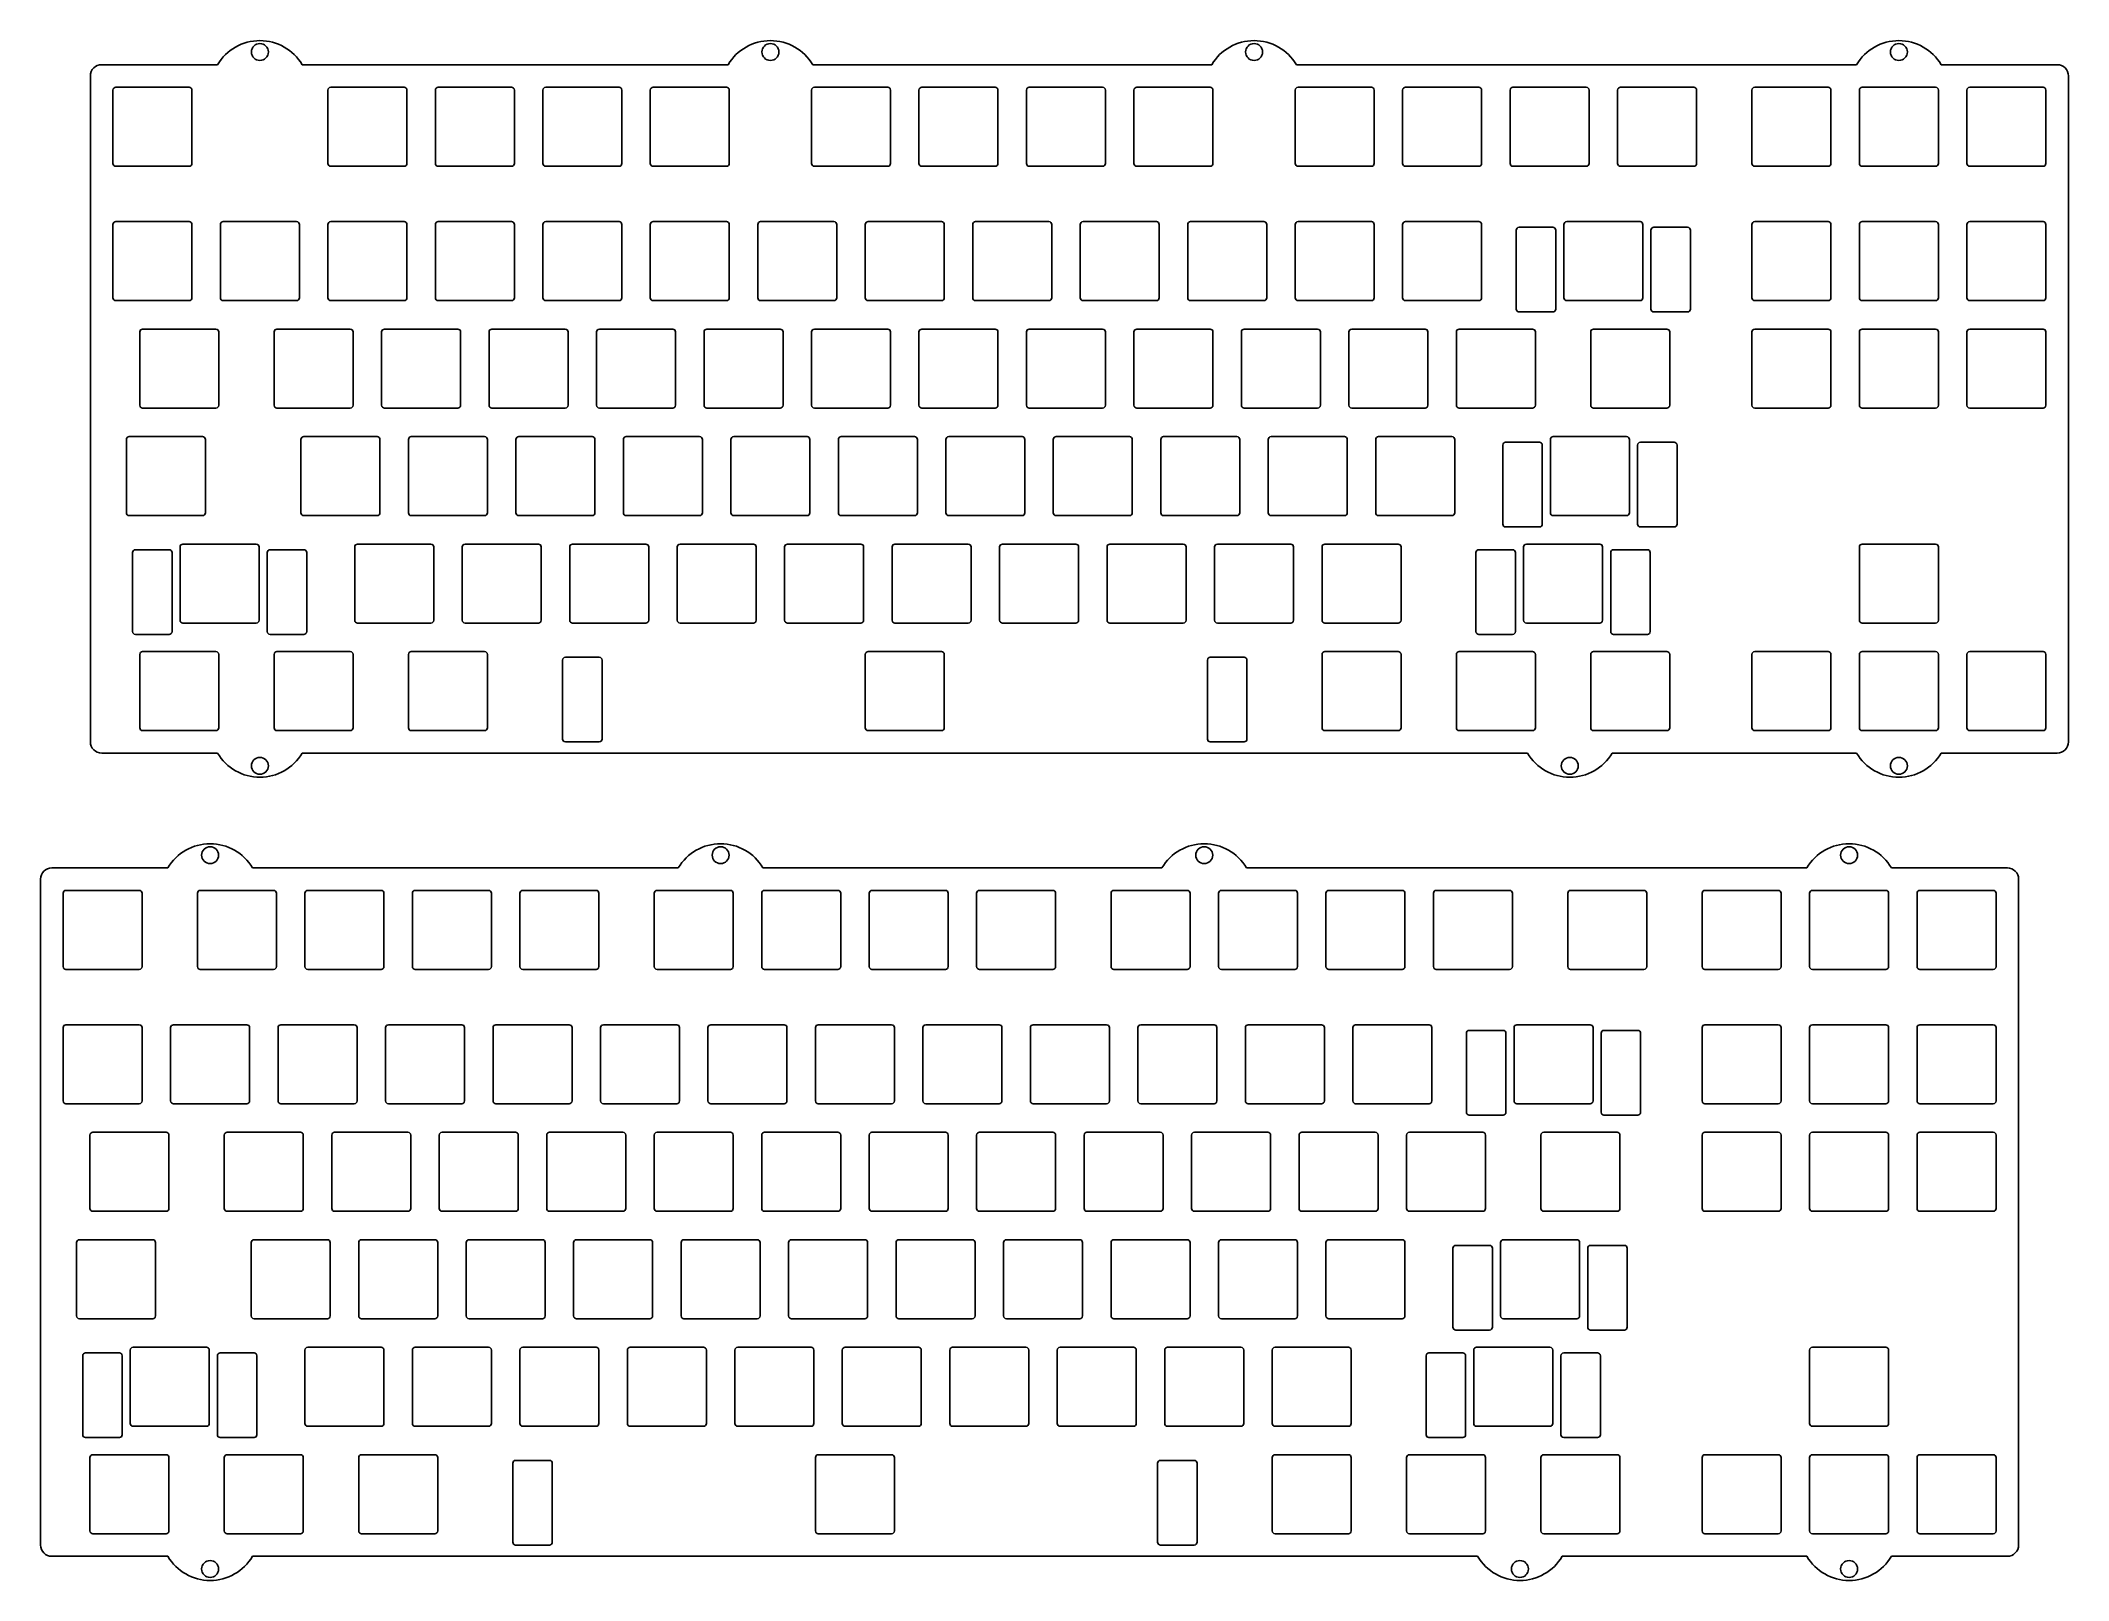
# Model space of a CAD drawing. Header units: millimetres. Extents: x 1 to 360, y 16 to 289.
import ezdxf

# ---------------------------------------------------------------- set-up
doc = ezdxf.new("R2010")
doc.units = ezdxf.units.MM
doc.header["$MEASUREMENT"] = 0
doc.layers.get('0').update_dxf_attribs({"linetype": 'CONTINUOUS'})
doc.layers.add('SHAPE2DVIEW', color=7, linetype='CONTINUOUS')

msp = doc.modelspace()

# ---------------------------------------------------------------- linework, layer by layer
for p, q in [((14.29, 280.82), (27.29, 280.82)), ((52.39, 280.82), (65.39, 280.82)), ((71.44, 280.82), (84.44, 280.82)), ((90.49, 280.82), (103.49, 280.82)), ((109.54, 280.82), (122.54, 280.82)), ((138.11, 280.82), (151.11, 280.82)), ((157.16, 280.82), (170.16, 280.82)), ((176.21, 280.82), (189.21, 280.82)), ((195.26, 280.82), (208.26, 280.82)), ((223.84, 280.82), (236.84, 280.82)), ((242.89, 280.82), (255.89, 280.82)), ((261.94, 280.82), (274.94, 280.82)), ((280.99, 280.82), (293.99, 280.82)), ((304.8, 280.82), (317.8, 280.82)), ((323.85, 280.82), (336.85, 280.82)), ((342.9, 280.82), (355.9, 280.82)), ((13.79, 280.32), (13.79, 267.32)), ((27.79, 280.32), (27.79, 267.32)), ((51.89, 280.32), (51.89, 267.32)), ((65.89, 280.32), (65.89, 267.32)), ((70.94, 280.32), (70.94, 267.32)), ((84.94, 280.32), (84.94, 267.32)), ((89.99, 280.32), (89.99, 267.32)), ((103.99, 280.32), (103.99, 267.32)), ((109.04, 280.32), (109.04, 267.32)), ((123.04, 280.32), (123.04, 267.32)), ((137.61, 280.32), (137.61, 267.32)), ((151.61, 280.32), (151.61, 267.32)), ((156.66, 280.32), (156.66, 267.32)), ((170.66, 280.32), (170.66, 267.32)), ((175.71, 280.32), (175.71, 267.32)), ((189.71, 280.32), (189.71, 267.32)), ((194.76, 280.32), (194.76, 267.32)), ((208.76, 280.32), (208.76, 267.32)), ((223.34, 280.32), (223.34, 267.32)), ((237.34, 280.32), (237.34, 267.32)), ((242.39, 280.32), (242.39, 267.32)), ((256.39, 280.32), (256.39, 267.32)), ((261.44, 280.32), (261.44, 267.32)), ((275.44, 280.32), (275.44, 267.32)), ((280.49, 280.32), (280.49, 267.32)), ((294.49, 280.32), (294.49, 267.32)), ((304.3, 280.32), (304.3, 267.32)), ((318.3, 280.32), (318.3, 267.32)), ((323.35, 280.32), (323.35, 267.32)), ((337.35, 280.32), (337.35, 267.32)), ((342.4, 280.32), (342.4, 267.32)), ((356.4, 280.32), (356.4, 267.32)), ((14.29, 266.82), (27.29, 266.82)), ((52.39, 266.82), (65.39, 266.82)), ((71.44, 266.82), (84.44, 266.82)), ((90.49, 266.82), (103.49, 266.82)), ((109.54, 266.82), (122.54, 266.82)), ((138.11, 266.82), (151.11, 266.82)), ((157.16, 266.82), (170.16, 266.82)), ((176.21, 266.82), (189.21, 266.82)), ((195.26, 266.82), (208.26, 266.82)), ((223.84, 266.82), (236.84, 266.82)), ((242.89, 266.82), (255.89, 266.82)), ((261.94, 266.82), (274.94, 266.82)), ((280.99, 266.82), (293.99, 266.82)), ((304.8, 266.82), (317.8, 266.82)), ((323.85, 266.82), (336.85, 266.82)), ((342.9, 266.82), (355.9, 266.82)), ((13.79, 256.5), (13.79, 243.5)), ((14.29, 257), (27.29, 257)), ((27.79, 256.5), (27.79, 243.5)), ((32.84, 256.5), (32.84, 243.5)), ((33.34, 257), (46.34, 257)), ((46.84, 256.5), (46.84, 243.5)), ((51.89, 256.5), (51.89, 243.5)), ((52.39, 257), (65.39, 257)), ((65.89, 256.5), (65.89, 243.5)), ((70.94, 256.5), (70.94, 243.5)), ((71.44, 257), (84.44, 257)), ((84.94, 256.5), (84.94, 243.5)), ((89.99, 256.5), (89.99, 243.5)), ((90.49, 257), (103.49, 257)), ((103.99, 256.5), (103.99, 243.5)), ((109.04, 256.5), (109.04, 243.5)), ((109.54, 257), (122.54, 257)), ((123.04, 256.5), (123.04, 243.5)), ((128.09, 256.5), (128.09, 243.5)), ((128.59, 257), (141.59, 257)), ((142.09, 256.5), (142.09, 243.5)), ((147.14, 256.5), (147.14, 243.5)), ((147.64, 257), (160.64, 257)), ((161.14, 256.5), (161.14, 243.5)), ((166.19, 256.5), (166.19, 243.5)), ((166.69, 257), (179.69, 257)), ((180.19, 256.5), (180.19, 243.5)), ((185.24, 256.5), (185.24, 243.5)), ((185.74, 257), (198.74, 257)), ((199.24, 256.5), (199.24, 243.5)), ((204.29, 256.5), (204.29, 243.5)), ((204.79, 257), (217.79, 257)), ((218.29, 256.5), (218.29, 243.5)), ((223.34, 256.5), (223.34, 243.5)), ((223.84, 257), (236.84, 257)), ((237.34, 256.5), (237.34, 243.5)), ((242.39, 256.5), (242.39, 243.5)), ((242.89, 257), (255.89, 257)), ((256.39, 256.5), (256.39, 243.5)), ((262.52, 255.5), (262.52, 241.5)), ((263.02, 256), (269.02, 256)), ((269.52, 255.5), (269.52, 241.5)), ((270.96, 256.5), (270.96, 243.5)), ((271.46, 257), (284.46, 257)), ((284.96, 256.5), (284.96, 243.5)), ((286.4, 255.5), (286.4, 241.5)), ((286.9, 256), (292.9, 256)), ((293.4, 255.5), (293.4, 241.5)), ((304.3, 256.5), (304.3, 243.5)), ((304.8, 257), (317.8, 257)), ((318.3, 256.5), (318.3, 243.5)), ((323.35, 256.5), (323.35, 243.5)), ((323.85, 257), (336.85, 257)), ((337.35, 256.5), (337.35, 243.5)), ((342.4, 256.5), (342.4, 243.5)), ((342.9, 257), (355.9, 257)), ((356.4, 256.5), (356.4, 243.5)), ((14.29, 243), (27.29, 243)), ((33.34, 243), (46.34, 243)), ((52.39, 243), (65.39, 243)), ((71.44, 243), (84.44, 243)), ((90.49, 243), (103.49, 243)), ((109.54, 243), (122.54, 243)), ((128.59, 243), (141.59, 243)), ((147.64, 243), (160.64, 243)), ((166.69, 243), (179.69, 243)), ((185.74, 243), (198.74, 243)), ((204.79, 243), (217.79, 243)), ((223.84, 243), (236.84, 243)), ((242.89, 243), (255.89, 243)), ((263.02, 241), (269.02, 241)), ((271.46, 243), (284.46, 243)), ((286.9, 241), (292.9, 241)), ((304.8, 243), (317.8, 243)), ((323.85, 243), (336.85, 243)), ((342.9, 243), (355.9, 243)), ((18.55, 237.45), (18.55, 224.45)), ((19.05, 237.95), (32.05, 237.95)), ((32.55, 237.45), (32.55, 224.45)), ((42.36, 237.45), (42.36, 224.45)), ((42.86, 237.95), (55.86, 237.95)), ((56.36, 237.45), (56.36, 224.45)), ((61.41, 237.45), (61.41, 224.45)), ((61.91, 237.95), (74.91, 237.95)), ((75.41, 237.45), (75.41, 224.45)), ((80.46, 237.45), (80.46, 224.45)), ((80.96, 237.95), (93.96, 237.95)), ((94.46, 237.45), (94.46, 224.45)), ((99.51, 237.45), (99.51, 224.45)), ((100.01, 237.95), (113.01, 237.95)), ((113.51, 237.45), (113.51, 224.45)), ((118.56, 237.45), (118.56, 224.45)), ((119.06, 237.95), (132.06, 237.95)), ((132.56, 237.45), (132.56, 224.45)), ((137.61, 237.45), (137.61, 224.45)), ((138.11, 237.95), (151.11, 237.95)), ((151.61, 237.45), (151.61, 224.45)), ((156.66, 237.45), (156.66, 224.45)), ((157.16, 237.95), (170.16, 237.95)), ((170.66, 237.45), (170.66, 224.45)), ((175.71, 237.45), (175.71, 224.45)), ((176.21, 237.95), (189.21, 237.95)), ((189.71, 237.45), (189.71, 224.45)), ((194.76, 237.45), (194.76, 224.45)), ((195.26, 237.95), (208.26, 237.95)), ((208.76, 237.45), (208.76, 224.45)), ((213.81, 237.45), (213.81, 224.45)), ((214.31, 237.95), (227.31, 237.95)), ((227.81, 237.45), (227.81, 224.45)), ((232.86, 237.45), (232.86, 224.45)), ((233.36, 237.95), (246.36, 237.95)), ((246.86, 237.45), (246.86, 224.45)), ((251.91, 237.45), (251.91, 224.45)), ((252.41, 237.95), (265.41, 237.95)), ((265.91, 237.45), (265.91, 224.45)), ((275.72, 237.45), (275.72, 224.45)), ((276.22, 237.95), (289.22, 237.95)), ((289.72, 237.45), (289.72, 224.45)), ((304.3, 237.45), (304.3, 224.45)), ((304.8, 237.95), (317.8, 237.95)), ((318.3, 237.45), (318.3, 224.45)), ((323.35, 237.45), (323.35, 224.45)), ((323.85, 237.95), (336.85, 237.95)), ((337.35, 237.45), (337.35, 224.45)), ((342.4, 237.45), (342.4, 224.45)), ((342.9, 237.95), (355.9, 237.95)), ((356.4, 237.45), (356.4, 224.45)), ((19.05, 223.95), (32.05, 223.95)), ((42.86, 223.95), (55.86, 223.95)), ((61.91, 223.95), (74.91, 223.95)), ((80.96, 223.95), (93.96, 223.95)), ((100.01, 223.95), (113.01, 223.95)), ((119.06, 223.95), (132.06, 223.95)), ((138.11, 223.95), (151.11, 223.95)), ((157.16, 223.95), (170.16, 223.95)), ((176.21, 223.95), (189.21, 223.95)), ((195.26, 223.95), (208.26, 223.95)), ((214.31, 223.95), (227.31, 223.95)), ((233.36, 223.95), (246.36, 223.95)), ((252.41, 223.95), (265.41, 223.95)), ((276.22, 223.95), (289.22, 223.95)), ((304.8, 223.95), (317.8, 223.95)), ((323.85, 223.95), (336.85, 223.95)), ((342.9, 223.95), (355.9, 223.95)), ((16.17, 218.4), (16.17, 205.4)), ((16.67, 218.9), (29.67, 218.9)), ((30.17, 218.4), (30.17, 205.4)), ((47.12, 218.4), (47.12, 205.4)), ((47.62, 218.9), (60.62, 218.9)), ((61.12, 218.4), (61.12, 205.4)), ((66.17, 218.4), (66.17, 205.4)), ((66.67, 218.9), (79.67, 218.9)), ((80.17, 218.4), (80.17, 205.4)), ((85.22, 218.4), (85.22, 205.4)), ((85.72, 218.9), (98.72, 218.9)), ((99.22, 218.4), (99.22, 205.4)), ((104.27, 218.4), (104.27, 205.4)), ((104.77, 218.9), (117.77, 218.9)), ((118.27, 218.4), (118.27, 205.4)), ((123.32, 218.4), (123.32, 205.4)), ((123.82, 218.9), (136.82, 218.9)), ((137.32, 218.4), (137.32, 205.4)), ((142.37, 218.4), (142.37, 205.4)), ((142.87, 218.9), (155.87, 218.9)), ((156.37, 218.4), (156.37, 205.4)), ((161.42, 218.4), (161.42, 205.4)), ((161.92, 218.9), (174.92, 218.9)), ((175.42, 218.4), (175.42, 205.4)), ((180.47, 218.4), (180.47, 205.4)), ((180.97, 218.9), (193.97, 218.9)), ((194.47, 218.4), (194.47, 205.4)), ((199.52, 218.4), (199.52, 205.4)), ((200.02, 218.9), (213.02, 218.9)), ((213.52, 218.4), (213.52, 205.4)), ((218.57, 218.4), (218.57, 205.4)), ((219.07, 218.9), (232.07, 218.9)), ((232.57, 218.4), (232.57, 205.4)), ((237.62, 218.4), (237.62, 205.4)), ((238.12, 218.9), (251.12, 218.9)), ((251.62, 218.4), (251.62, 205.4)), ((260.14, 217.4), (260.14, 203.4)), ((260.64, 217.9), (266.64, 217.9)), ((267.14, 217.4), (267.14, 203.4)), ((268.58, 218.4), (268.58, 205.4)), ((269.08, 218.9), (282.08, 218.9)), ((282.58, 218.4), (282.58, 205.4)), ((284.02, 217.4), (284.02, 203.4)), ((284.52, 217.9), (290.52, 217.9)), ((291.02, 217.4), (291.02, 203.4)), ((16.67, 204.9), (29.67, 204.9)), ((47.62, 204.9), (60.62, 204.9)), ((66.67, 204.9), (79.67, 204.9)), ((85.72, 204.9), (98.72, 204.9)), ((104.77, 204.9), (117.77, 204.9)), ((123.82, 204.9), (136.82, 204.9)), ((142.87, 204.9), (155.87, 204.9)), ((161.92, 204.9), (174.92, 204.9)), ((180.97, 204.9), (193.97, 204.9)), ((200.02, 204.9), (213.02, 204.9)), ((219.07, 204.9), (232.07, 204.9)), ((238.12, 204.9), (251.12, 204.9)), ((269.08, 204.9), (282.08, 204.9)), ((260.64, 202.9), (266.64, 202.9)), ((284.52, 202.9), (290.52, 202.9)), ((17.26, 198.35), (17.26, 184.35)), ((17.76, 198.85), (23.76, 198.85)), ((24.26, 198.35), (24.26, 184.35)), ((25.69, 199.35), (25.69, 186.35)), ((26.19, 199.85), (39.19, 199.85)), ((39.69, 199.35), (39.69, 186.35)), ((41.13, 198.35), (41.13, 184.35)), ((41.63, 198.85), (47.63, 198.85)), ((48.13, 198.35), (48.13, 184.35)), ((56.65, 199.35), (56.65, 186.35)), ((57.15, 199.85), (70.15, 199.85)), ((70.65, 199.35), (70.65, 186.35)), ((75.7, 199.35), (75.7, 186.35)), ((76.2, 199.85), (89.2, 199.85)), ((89.7, 199.35), (89.7, 186.35)), ((94.75, 199.35), (94.75, 186.35)), ((95.25, 199.85), (108.25, 199.85)), ((108.75, 199.35), (108.75, 186.35)), ((113.8, 199.35), (113.8, 186.35)), ((114.3, 199.85), (127.3, 199.85)), ((127.8, 199.35), (127.8, 186.35)), ((132.85, 199.35), (132.85, 186.35)), ((133.35, 199.85), (146.35, 199.85)), ((146.85, 199.35), (146.85, 186.35)), ((151.9, 199.35), (151.9, 186.35)), ((152.4, 199.85), (165.4, 199.85)), ((165.9, 199.35), (165.9, 186.35)), ((170.95, 199.35), (170.95, 186.35)), ((171.45, 199.85), (184.45, 199.85)), ((184.95, 199.35), (184.95, 186.35)), ((190, 199.35), (190, 186.35)), ((190.5, 199.85), (203.5, 199.85)), ((204, 199.35), (204, 186.35)), ((209.05, 199.35), (209.05, 186.35)), ((209.55, 199.85), (222.55, 199.85)), ((223.05, 199.35), (223.05, 186.35)), ((228.1, 199.35), (228.1, 186.35)), ((228.6, 199.85), (241.6, 199.85)), ((242.1, 199.35), (242.1, 186.35)), ((255.38, 198.35), (255.38, 184.35)), ((255.88, 198.85), (261.88, 198.85)), ((262.38, 198.35), (262.38, 184.35)), ((263.82, 199.35), (263.82, 186.35)), ((264.32, 199.85), (277.32, 199.85)), ((277.82, 199.35), (277.82, 186.35)), ((279.26, 198.35), (279.26, 184.35)), ((279.76, 198.85), (285.76, 198.85)), ((286.26, 198.35), (286.26, 184.35)), ((323.35, 199.35), (323.35, 186.35)), ((323.85, 199.85), (336.85, 199.85)), ((337.35, 199.35), (337.35, 186.35)), ((17.76, 183.85), (23.76, 183.85)), ((26.19, 185.85), (39.19, 185.85)), ((41.63, 183.85), (47.63, 183.85)), ((57.15, 185.85), (70.15, 185.85)), ((76.2, 185.85), (89.2, 185.85)), ((95.25, 185.85), (108.25, 185.85)), ((114.3, 185.85), (127.3, 185.85)), ((133.35, 185.85), (146.35, 185.85)), ((152.4, 185.85), (165.4, 185.85)), ((171.45, 185.85), (184.45, 185.85)), ((190.5, 185.85), (203.5, 185.85)), ((209.55, 185.85), (222.55, 185.85)), ((228.6, 185.85), (241.6, 185.85)), ((255.88, 183.85), (261.88, 183.85)), ((264.32, 185.85), (277.32, 185.85)), ((279.76, 183.85), (285.76, 183.85)), ((323.85, 185.85), (336.85, 185.85)), ((18.55, 180.3), (18.55, 167.3)), ((19.05, 180.8), (32.05, 180.8)), ((32.55, 180.3), (32.55, 167.3)), ((42.36, 180.3), (42.36, 167.3)), ((42.86, 180.8), (55.86, 180.8)), ((56.36, 180.3), (56.36, 167.3)), ((66.17, 180.3), (66.17, 167.3)), ((66.67, 180.8), (79.67, 180.8)), ((80.17, 180.3), (80.17, 167.3)), ((93.99, 179.8), (99.99, 179.8)), ((147.14, 180.3), (147.14, 167.3)), ((147.64, 180.8), (160.64, 180.8)), ((161.14, 180.3), (161.14, 167.3)), ((208.29, 179.8), (214.29, 179.8)), ((228.1, 180.3), (228.1, 167.3)), ((228.6, 180.8), (241.6, 180.8)), ((242.1, 180.3), (242.1, 167.3)), ((251.91, 180.3), (251.91, 167.3)), ((252.41, 180.8), (265.41, 180.8)), ((265.91, 180.3), (265.91, 167.3)), ((275.72, 180.3), (275.72, 167.3)), ((276.22, 180.8), (289.22, 180.8)), ((289.72, 180.3), (289.72, 167.3)), ((304.3, 180.3), (304.3, 167.3)), ((304.8, 180.8), (317.8, 180.8)), ((318.3, 180.3), (318.3, 167.3)), ((323.35, 180.3), (323.35, 167.3)), ((323.85, 180.8), (336.85, 180.8)), ((337.35, 180.3), (337.35, 167.3)), ((342.4, 180.3), (342.4, 167.3)), ((342.9, 180.8), (355.9, 180.8)), ((356.4, 180.3), (356.4, 167.3)), ((93.49, 179.3), (93.49, 165.3)), ((100.49, 179.3), (100.49, 165.3)), ((207.79, 179.3), (207.79, 165.3)), ((214.79, 179.3), (214.79, 165.3)), ((19.05, 166.8), (32.05, 166.8)), ((42.86, 166.8), (55.86, 166.8)), ((66.67, 166.8), (79.67, 166.8)), ((147.64, 166.8), (160.64, 166.8)), ((228.6, 166.8), (241.6, 166.8)), ((252.41, 166.8), (265.41, 166.8)), ((276.22, 166.8), (289.22, 166.8)), ((304.8, 166.8), (317.8, 166.8)), ((323.85, 166.8), (336.85, 166.8)), ((342.9, 166.8), (355.9, 166.8)), ((93.99, 164.8), (99.99, 164.8)), ((208.29, 164.8), (214.29, 164.8)), ((4.96, 137.97), (4.96, 124.97)), ((5.46, 138.47), (18.46, 138.47)), ((18.96, 137.97), (18.96, 124.97)), ((28.77, 137.97), (28.77, 124.97)), ((29.27, 138.47), (42.27, 138.47)), ((42.77, 137.97), (42.77, 124.97)), ((47.82, 137.97), (47.82, 124.97)), ((48.32, 138.47), (61.32, 138.47)), ((61.82, 137.97), (61.82, 124.97)), ((66.87, 137.97), (66.87, 124.97)), ((67.37, 138.47), (80.37, 138.47)), ((80.87, 137.97), (80.87, 124.97)), ((85.92, 137.97), (85.92, 124.97)), ((86.42, 138.47), (99.42, 138.47)), ((99.92, 137.97), (99.92, 124.97)), ((109.73, 137.97), (109.73, 124.97)), ((110.23, 138.47), (123.23, 138.47)), ((123.73, 137.97), (123.73, 124.97)), ((128.78, 137.97), (128.78, 124.97)), ((129.28, 138.47), (142.28, 138.47)), ((142.78, 137.97), (142.78, 124.97)), ((147.83, 137.97), (147.83, 124.97)), ((148.33, 138.47), (161.33, 138.47)), ((161.83, 137.97), (161.83, 124.97)), ((166.88, 137.97), (166.88, 124.97)), ((167.38, 138.47), (180.38, 138.47)), ((180.88, 137.97), (180.88, 124.97)), ((190.7, 137.97), (190.7, 124.97)), ((191.2, 138.47), (204.2, 138.47)), ((204.7, 137.97), (204.7, 124.97)), ((209.75, 137.97), (209.75, 124.97)), ((210.25, 138.47), (223.25, 138.47)), ((223.75, 137.97), (223.75, 124.97)), ((228.8, 137.97), (228.8, 124.97)), ((229.3, 138.47), (242.3, 138.47)), ((242.8, 137.97), (242.8, 124.97)), ((247.85, 137.97), (247.85, 124.97)), ((248.35, 138.47), (261.35, 138.47)), ((261.85, 137.97), (261.85, 124.97)), ((271.66, 137.97), (271.66, 124.97)), ((272.16, 138.47), (285.16, 138.47)), ((285.66, 137.97), (285.66, 124.97)), ((295.47, 137.97), (295.47, 124.97)), ((295.97, 138.47), (308.97, 138.47)), ((309.47, 137.97), (309.47, 124.97)), ((314.52, 137.97), (314.52, 124.97)), ((315.02, 138.47), (328.02, 138.47)), ((328.52, 137.97), (328.52, 124.97)), ((333.57, 137.97), (333.57, 124.97)), ((334.07, 138.47), (347.07, 138.47)), ((347.57, 137.97), (347.57, 124.97)), ((5.46, 124.47), (18.46, 124.47)), ((29.27, 124.47), (42.27, 124.47)), ((48.32, 124.47), (61.32, 124.47)), ((67.37, 124.47), (80.37, 124.47)), ((86.42, 124.47), (99.42, 124.47)), ((110.23, 124.47), (123.23, 124.47)), ((129.28, 124.47), (142.28, 124.47)), ((148.33, 124.47), (161.33, 124.47)), ((167.38, 124.47), (180.38, 124.47)), ((191.2, 124.47), (204.2, 124.47)), ((210.25, 124.47), (223.25, 124.47)), ((229.3, 124.47), (242.3, 124.47)), ((248.35, 124.47), (261.35, 124.47)), ((272.16, 124.47), (285.16, 124.47)), ((295.97, 124.47), (308.97, 124.47)), ((315.02, 124.47), (328.02, 124.47)), ((334.07, 124.47), (347.07, 124.47)), ((4.96, 114.16), (4.96, 101.16)), ((5.46, 114.66), (18.46, 114.66)), ((18.96, 114.16), (18.96, 101.16)), ((24.01, 114.16), (24.01, 101.16)), ((24.51, 114.66), (37.51, 114.66)), ((38.01, 114.16), (38.01, 101.16)), ((43.06, 114.16), (43.06, 101.16)), ((43.56, 114.66), (56.56, 114.66)), ((57.06, 114.16), (57.06, 101.16)), ((62.11, 114.16), (62.11, 101.16)), ((62.61, 114.66), (75.61, 114.66)), ((76.11, 114.16), (76.11, 101.16)), ((81.16, 114.16), (81.16, 101.16)), ((81.66, 114.66), (94.66, 114.66)), ((95.16, 114.16), (95.16, 101.16)), ((100.21, 114.16), (100.21, 101.16)), ((100.71, 114.66), (113.71, 114.66)), ((114.21, 114.16), (114.21, 101.16)), ((119.26, 114.16), (119.26, 101.16)), ((119.76, 114.66), (132.76, 114.66)), ((133.26, 114.16), (133.26, 101.16)), ((138.31, 114.16), (138.31, 101.16)), ((138.81, 114.66), (151.81, 114.66)), ((152.31, 114.16), (152.31, 101.16)), ((157.36, 114.16), (157.36, 101.16)), ((157.86, 114.66), (170.86, 114.66)), ((171.36, 114.16), (171.36, 101.16)), ((176.41, 114.16), (176.41, 101.16)), ((176.91, 114.66), (189.91, 114.66)), ((190.41, 114.16), (190.41, 101.16)), ((195.46, 114.16), (195.46, 101.16)), ((195.96, 114.66), (208.96, 114.66)), ((209.46, 114.16), (209.46, 101.16)), ((214.51, 114.16), (214.51, 101.16)), ((215.01, 114.66), (228.01, 114.66)), ((228.51, 114.16), (228.51, 101.16)), ((233.56, 114.16), (233.56, 101.16)), ((234.06, 114.66), (247.06, 114.66)), ((247.56, 114.16), (247.56, 101.16)), ((253.69, 113.16), (253.69, 99.16)), ((254.19, 113.66), (260.19, 113.66)), ((260.69, 113.16), (260.69, 99.16)), ((262.13, 114.16), (262.13, 101.16)), ((262.63, 114.66), (275.63, 114.66)), ((276.13, 114.16), (276.13, 101.16)), ((277.57, 113.16), (277.57, 99.16)), ((278.07, 113.66), (284.07, 113.66)), ((284.57, 113.16), (284.57, 99.16)), ((295.47, 114.16), (295.47, 101.16)), ((295.97, 114.66), (308.97, 114.66)), ((309.47, 114.16), (309.47, 101.16)), ((314.52, 114.16), (314.52, 101.16)), ((315.02, 114.66), (328.02, 114.66)), ((328.52, 114.16), (328.52, 101.16)), ((333.57, 114.16), (333.57, 101.16)), ((334.07, 114.66), (347.07, 114.66)), ((347.57, 114.16), (347.57, 101.16)), ((5.46, 100.66), (18.46, 100.66)), ((24.51, 100.66), (37.51, 100.66)), ((43.56, 100.66), (56.56, 100.66)), ((62.61, 100.66), (75.61, 100.66)), ((81.66, 100.66), (94.66, 100.66)), ((100.71, 100.66), (113.71, 100.66)), ((119.76, 100.66), (132.76, 100.66)), ((138.81, 100.66), (151.81, 100.66)), ((157.86, 100.66), (170.86, 100.66)), ((176.91, 100.66), (189.91, 100.66)), ((195.96, 100.66), (208.96, 100.66)), ((215.01, 100.66), (228.01, 100.66)), ((234.06, 100.66), (247.06, 100.66)), ((262.63, 100.66), (275.63, 100.66)), ((295.97, 100.66), (308.97, 100.66)), ((315.02, 100.66), (328.02, 100.66)), ((334.07, 100.66), (347.07, 100.66)), ((254.19, 98.66), (260.19, 98.66)), ((278.07, 98.66), (284.07, 98.66)), ((9.72, 95.11), (9.72, 82.11)), ((10.22, 95.61), (23.22, 95.61)), ((23.72, 95.11), (23.72, 82.11)), ((33.53, 95.11), (33.53, 82.11)), ((34.03, 95.61), (47.03, 95.61)), ((47.53, 95.11), (47.53, 82.11)), ((52.58, 95.11), (52.58, 82.11)), ((53.08, 95.61), (66.08, 95.61)), ((66.58, 95.11), (66.58, 82.11)), ((71.63, 95.11), (71.63, 82.11)), ((72.13, 95.61), (85.13, 95.61)), ((85.63, 95.11), (85.63, 82.11)), ((90.68, 95.11), (90.68, 82.11)), ((91.18, 95.61), (104.18, 95.61)), ((104.68, 95.11), (104.68, 82.11)), ((109.73, 95.11), (109.73, 82.11)), ((110.23, 95.61), (123.23, 95.61)), ((123.73, 95.11), (123.73, 82.11)), ((128.78, 95.11), (128.78, 82.11)), ((129.28, 95.61), (142.28, 95.61)), ((142.78, 95.11), (142.78, 82.11)), ((147.83, 95.11), (147.83, 82.11)), ((148.33, 95.61), (161.33, 95.61)), ((161.83, 95.11), (161.83, 82.11)), ((166.88, 95.11), (166.88, 82.11)), ((167.38, 95.61), (180.38, 95.61)), ((180.88, 95.11), (180.88, 82.11)), ((185.93, 95.11), (185.93, 82.11)), ((186.43, 95.61), (199.43, 95.61)), ((199.93, 95.11), (199.93, 82.11)), ((204.98, 95.11), (204.98, 82.11)), ((205.48, 95.61), (218.48, 95.61)), ((218.98, 95.11), (218.98, 82.11)), ((224.03, 95.11), (224.03, 82.11)), ((224.53, 95.61), (237.53, 95.61)), ((238.03, 95.11), (238.03, 82.11)), ((243.08, 95.11), (243.08, 82.11)), ((243.58, 95.61), (256.58, 95.61)), ((257.08, 95.11), (257.08, 82.11)), ((266.9, 95.11), (266.9, 82.11)), ((267.4, 95.61), (280.4, 95.61)), ((280.9, 95.11), (280.9, 82.11)), ((295.47, 95.11), (295.47, 82.11)), ((295.97, 95.61), (308.97, 95.61)), ((309.47, 95.11), (309.47, 82.11)), ((314.52, 95.11), (314.52, 82.11)), ((315.02, 95.61), (328.02, 95.61)), ((328.52, 95.11), (328.52, 82.11)), ((333.57, 95.11), (333.57, 82.11)), ((334.07, 95.61), (347.07, 95.61)), ((347.57, 95.11), (347.57, 82.11)), ((10.22, 81.61), (23.22, 81.61)), ((34.03, 81.61), (47.03, 81.61)), ((53.08, 81.61), (66.08, 81.61)), ((72.13, 81.61), (85.13, 81.61)), ((91.18, 81.61), (104.18, 81.61)), ((110.23, 81.61), (123.23, 81.61)), ((129.28, 81.61), (142.28, 81.61)), ((148.33, 81.61), (161.33, 81.61)), ((167.38, 81.61), (180.38, 81.61)), ((186.43, 81.61), (199.43, 81.61)), ((205.48, 81.61), (218.48, 81.61)), ((224.53, 81.61), (237.53, 81.61)), ((243.58, 81.61), (256.58, 81.61)), ((267.4, 81.61), (280.4, 81.61)), ((295.97, 81.61), (308.97, 81.61)), ((315.02, 81.61), (328.02, 81.61)), ((334.07, 81.61), (347.07, 81.61)), ((7.34, 76.06), (7.34, 63.06)), ((7.84, 76.56), (20.84, 76.56)), ((21.34, 76.06), (21.34, 63.06)), ((38.3, 76.06), (38.3, 63.06)), ((38.8, 76.56), (51.8, 76.56)), ((52.3, 76.06), (52.3, 63.06)), ((57.35, 76.06), (57.35, 63.06)), ((57.85, 76.56), (70.85, 76.56)), ((71.35, 76.06), (71.35, 63.06)), ((76.4, 76.06), (76.4, 63.06)), ((76.9, 76.56), (89.9, 76.56)), ((90.4, 76.06), (90.4, 63.06)), ((95.45, 76.06), (95.45, 63.06)), ((95.95, 76.56), (108.95, 76.56)), ((109.45, 76.06), (109.45, 63.06)), ((114.5, 76.06), (114.5, 63.06)), ((115, 76.56), (128, 76.56)), ((128.5, 76.06), (128.5, 63.06)), ((133.55, 76.06), (133.55, 63.06)), ((134.05, 76.56), (147.05, 76.56)), ((147.55, 76.06), (147.55, 63.06)), ((152.6, 76.06), (152.6, 63.06)), ((153.1, 76.56), (166.1, 76.56)), ((166.6, 76.06), (166.6, 63.06)), ((171.65, 76.06), (171.65, 63.06)), ((172.15, 76.56), (185.15, 76.56)), ((185.65, 76.06), (185.65, 63.06)), ((190.7, 76.06), (190.7, 63.06)), ((191.2, 76.56), (204.2, 76.56)), ((204.7, 76.06), (204.7, 63.06)), ((209.75, 76.06), (209.75, 63.06)), ((210.25, 76.56), (223.25, 76.56)), ((223.75, 76.06), (223.75, 63.06)), ((228.8, 76.06), (228.8, 63.06)), ((229.3, 76.56), (242.3, 76.56)), ((242.8, 76.06), (242.8, 63.06)), ((251.81, 75.56), (257.81, 75.56)), ((259.75, 76.06), (259.75, 63.06)), ((260.25, 76.56), (273.25, 76.56)), ((273.75, 76.06), (273.75, 63.06)), ((275.69, 75.56), (281.69, 75.56)), ((251.31, 75.06), (251.31, 61.06)), ((258.31, 75.06), (258.31, 61.06)), ((275.19, 75.06), (275.19, 61.06)), ((282.19, 75.06), (282.19, 61.06)), ((7.84, 62.56), (20.84, 62.56)), ((38.8, 62.56), (51.8, 62.56)), ((57.85, 62.56), (70.85, 62.56)), ((76.9, 62.56), (89.9, 62.56)), ((95.95, 62.56), (108.95, 62.56)), ((115, 62.56), (128, 62.56)), ((134.05, 62.56), (147.05, 62.56)), ((153.1, 62.56), (166.1, 62.56)), ((172.15, 62.56), (185.15, 62.56)), ((191.2, 62.56), (204.2, 62.56)), ((210.25, 62.56), (223.25, 62.56)), ((229.3, 62.56), (242.3, 62.56)), ((260.25, 62.56), (273.25, 62.56)), ((251.81, 60.56), (257.81, 60.56)), ((275.69, 60.56), (281.69, 60.56)), ((8.43, 56.01), (8.43, 42.01)), ((8.93, 56.51), (14.93, 56.51)), ((15.43, 56.01), (15.43, 42.01)), ((16.86, 57.01), (16.86, 44.01)), ((17.36, 57.51), (30.36, 57.51)), ((30.86, 57.01), (30.86, 44.01)), ((32.3, 56.01), (32.3, 42.01)), ((32.8, 56.51), (38.8, 56.51)), ((39.3, 56.01), (39.3, 42.01)), ((47.82, 57.01), (47.82, 44.01)), ((48.32, 57.51), (61.32, 57.51)), ((61.82, 57.01), (61.82, 44.01)), ((66.87, 57.01), (66.87, 44.01)), ((67.37, 57.51), (80.37, 57.51)), ((80.87, 57.01), (80.87, 44.01)), ((85.92, 57.01), (85.92, 44.01)), ((86.42, 57.51), (99.42, 57.51)), ((99.92, 57.01), (99.92, 44.01)), ((104.97, 57.01), (104.97, 44.01)), ((105.47, 57.51), (118.47, 57.51)), ((118.97, 57.01), (118.97, 44.01)), ((124.02, 57.01), (124.02, 44.01)), ((124.52, 57.51), (137.52, 57.51)), ((138.02, 57.01), (138.02, 44.01)), ((143.07, 57.01), (143.07, 44.01)), ((143.57, 57.51), (156.57, 57.51)), ((157.07, 57.01), (157.07, 44.01)), ((162.12, 57.01), (162.12, 44.01)), ((162.62, 57.51), (175.62, 57.51)), ((176.12, 57.01), (176.12, 44.01)), ((181.17, 57.01), (181.17, 44.01)), ((181.67, 57.51), (194.67, 57.51)), ((195.17, 57.01), (195.17, 44.01)), ((200.22, 57.01), (200.22, 44.01)), ((200.72, 57.51), (213.72, 57.51)), ((214.22, 57.01), (214.22, 44.01)), ((219.27, 57.01), (219.27, 44.01)), ((219.77, 57.51), (232.77, 57.51)), ((233.27, 57.01), (233.27, 44.01)), ((246.55, 56.01), (246.55, 42.01)), ((247.05, 56.51), (253.05, 56.51)), ((253.55, 56.01), (253.55, 42.01)), ((254.99, 57.01), (254.99, 44.01)), ((255.49, 57.51), (268.49, 57.51)), ((268.99, 57.01), (268.99, 44.01)), ((270.43, 56.01), (270.43, 42.01)), ((270.93, 56.51), (276.93, 56.51)), ((277.43, 56.01), (277.43, 42.01)), ((314.52, 57.01), (314.52, 44.01)), ((315.02, 57.51), (328.02, 57.51)), ((328.52, 57.01), (328.52, 44.01)), ((17.36, 43.51), (30.36, 43.51)), ((48.32, 43.51), (61.32, 43.51)), ((67.37, 43.51), (80.37, 43.51)), ((86.42, 43.51), (99.42, 43.51)), ((105.47, 43.51), (118.47, 43.51)), ((124.52, 43.51), (137.52, 43.51)), ((143.57, 43.51), (156.57, 43.51)), ((162.62, 43.51), (175.62, 43.51)), ((181.67, 43.51), (194.67, 43.51)), ((200.72, 43.51), (213.72, 43.51)), ((219.77, 43.51), (232.77, 43.51)), ((255.49, 43.51), (268.49, 43.51)), ((315.02, 43.51), (328.02, 43.51)), ((8.93, 41.51), (14.93, 41.51)), ((32.8, 41.51), (38.8, 41.51)), ((247.05, 41.51), (253.05, 41.51)), ((270.93, 41.51), (276.93, 41.51)), ((9.72, 37.96), (9.72, 24.96)), ((10.22, 38.46), (23.22, 38.46)), ((23.72, 37.96), (23.72, 24.96)), ((33.53, 37.96), (33.53, 24.96)), ((34.03, 38.46), (47.03, 38.46)), ((47.53, 37.96), (47.53, 24.96)), ((57.35, 37.96), (57.35, 24.96)), ((57.85, 38.46), (70.85, 38.46)), ((71.35, 37.96), (71.35, 24.96)), ((84.66, 36.96), (84.66, 22.96)), ((85.16, 37.46), (91.16, 37.46)), ((91.66, 36.96), (91.66, 22.96)), ((138.31, 37.96), (138.31, 24.96)), ((138.81, 38.46), (151.81, 38.46)), ((152.31, 37.96), (152.31, 24.96)), ((198.96, 36.96), (198.96, 22.96)), ((199.46, 37.46), (205.46, 37.46)), ((205.96, 36.96), (205.96, 22.96)), ((219.27, 37.96), (219.27, 24.96)), ((219.77, 38.46), (232.77, 38.46)), ((233.27, 37.96), (233.27, 24.96)), ((243.08, 37.96), (243.08, 24.96)), ((243.58, 38.46), (256.58, 38.46)), ((257.08, 37.96), (257.08, 24.96)), ((266.9, 37.96), (266.9, 24.96)), ((267.4, 38.46), (280.4, 38.46)), ((280.9, 37.96), (280.9, 24.96)), ((295.47, 37.96), (295.47, 24.96)), ((295.97, 38.46), (308.97, 38.46)), ((309.47, 37.96), (309.47, 24.96)), ((314.52, 37.96), (314.52, 24.96)), ((315.02, 38.46), (328.02, 38.46)), ((328.52, 37.96), (328.52, 24.96)), ((333.57, 37.96), (333.57, 24.96)), ((334.07, 38.46), (347.07, 38.46)), ((347.57, 37.96), (347.57, 24.96)), ((10.22, 24.46), (23.22, 24.46)), ((34.03, 24.46), (47.03, 24.46)), ((57.85, 24.46), (70.85, 24.46)), ((85.16, 22.46), (91.16, 22.46)), ((138.81, 24.46), (151.81, 24.46)), ((199.46, 22.46), (205.46, 22.46)), ((219.77, 24.46), (232.77, 24.46)), ((243.58, 24.46), (256.58, 24.46)), ((267.4, 24.46), (280.4, 24.46)), ((295.97, 24.46), (308.97, 24.46)), ((315.02, 24.46), (328.02, 24.46)), ((334.07, 24.46), (347.07, 24.46))]:
    msp.add_line(p, q)
at = {"linetype": 'Continuous'}
for p, q in [((360.4, 282.82), (360.4, 164.8)), ((89.49, 162.8), (104.49, 162.8)), ((184.73, 162.8), (199.73, 162.8)), ((351.57, 140.47), (351.57, 22.46)), ((80.66, 20.46), (95.66, 20.46)), ((175.9, 20.46), (190.9, 20.46))]:
    msp.add_line(p, q, dxfattribs=at)
for centre in [(39.84, 287.07), (130.32, 287.07), (216.05, 287.07), (330.35, 287.07), (39.84, 160.55), (272.01, 160.55), (330.35, 160.55), (31.01, 144.72), (121.5, 144.72), (207.22, 144.72), (321.52, 144.72), (31.01, 18.21), (263.18, 18.21), (321.52, 18.21)]:
    msp.add_circle(centre, 1.5, dxfattribs=at)
for centre, start, end in [((39.84, 280.38), 30.583, 149.417), ((130.32, 280.38), 30.583, 149.417), ((216.05, 280.38), 30.583, 149.417), ((330.35, 280.38), 30.583, 149.417), ((39.84, 167.24), 210.583, 329.417), ((272.01, 167.24), 210.583, 329.417), ((330.35, 167.24), 210.583, 329.417), ((31.01, 138.04), 30.583, 149.417), ((121.5, 138.04), 30.583, 149.417), ((207.22, 138.04), 30.583, 149.417), ((321.52, 138.04), 30.583, 149.417), ((31.01, 24.89), 210.583, 329.417), ((263.18, 24.89), 210.583, 329.417), ((321.52, 24.89), 210.583, 329.417)]:
    msp.add_arc(centre, 8.71, start, end, dxfattribs=at)
for centre, start, end in [((14.29, 280.32), 90, 180), ((27.29, 280.32), 0, 90), ((52.39, 280.32), 90, 180), ((65.39, 280.32), 0, 90), ((71.44, 280.32), 90, 180), ((84.44, 280.32), 0, 90), ((90.49, 280.32), 90, 180), ((103.49, 280.32), 0, 90), ((109.54, 280.32), 90, 180), ((122.54, 280.32), 0, 90), ((138.11, 280.32), 90, 180), ((151.11, 280.32), 0, 90), ((157.16, 280.32), 90, 180), ((170.16, 280.32), 0, 90), ((176.21, 280.32), 90, 180), ((189.21, 280.32), 0, 90), ((195.26, 280.32), 90, 180), ((208.26, 280.32), 0, 90), ((223.84, 280.32), 90, 180), ((236.84, 280.32), 0, 90), ((242.89, 280.32), 90, 180), ((255.89, 280.32), 0, 90), ((261.94, 280.32), 90, 180), ((274.94, 280.32), 0, 90), ((280.99, 280.32), 90, 180), ((293.99, 280.32), 0, 90), ((304.8, 280.32), 90, 180), ((317.8, 280.32), 0, 90), ((323.85, 280.32), 90, 180), ((336.85, 280.32), 0, 90), ((342.9, 280.32), 90, 180), ((355.9, 280.32), 0, 90), ((14.29, 267.32), 180, 270), ((27.29, 267.32), 270, 0), ((52.39, 267.32), 180, 270), ((65.39, 267.32), 270, 0), ((71.44, 267.32), 180, 270), ((84.44, 267.32), 270, 0), ((90.49, 267.32), 180, 270), ((103.49, 267.32), 270, 0), ((109.54, 267.32), 180, 270), ((122.54, 267.32), 270, 0), ((138.11, 267.32), 180, 270), ((151.11, 267.32), 270, 0), ((157.16, 267.32), 180, 270), ((170.16, 267.32), 270, 0), ((176.21, 267.32), 180, 270), ((189.21, 267.32), 270, 0), ((195.26, 267.32), 180, 270), ((208.26, 267.32), 270, 0), ((223.84, 267.32), 180, 270), ((236.84, 267.32), 270, 0), ((242.89, 267.32), 180, 270), ((255.89, 267.32), 270, 0), ((261.94, 267.32), 180, 270), ((274.94, 267.32), 270, 0), ((280.99, 267.32), 180, 270), ((293.99, 267.32), 270, 0), ((304.8, 267.32), 180, 270), ((317.8, 267.32), 270, 0), ((323.85, 267.32), 180, 270), ((336.85, 267.32), 270, 0), ((342.9, 267.32), 180, 270), ((355.9, 267.32), 270, 0), ((14.29, 256.5), 90, 180), ((27.29, 256.5), 0, 90), ((33.34, 256.5), 90, 180), ((46.34, 256.5), 0, 90), ((52.39, 256.5), 90, 180), ((65.39, 256.5), 0, 90), ((71.44, 256.5), 90, 180), ((84.44, 256.5), 0, 90), ((90.49, 256.5), 90, 180), ((103.49, 256.5), 0, 90), ((109.54, 256.5), 90, 180), ((122.54, 256.5), 0, 90), ((128.59, 256.5), 90, 180), ((141.59, 256.5), 0, 90), ((147.64, 256.5), 90, 180), ((160.64, 256.5), 0, 90), ((166.69, 256.5), 90, 180), ((179.69, 256.5), 0, 90), ((185.74, 256.5), 90, 180), ((198.74, 256.5), 0, 90), ((204.79, 256.5), 90, 180), ((217.79, 256.5), 0, 90), ((223.84, 256.5), 90, 180), ((236.84, 256.5), 0, 90), ((242.89, 256.5), 90, 180), ((255.89, 256.5), 0, 90), ((263.02, 255.5), 90, 180), ((269.02, 255.5), 0, 90), ((271.46, 256.5), 90, 180), ((284.46, 256.5), 0, 90), ((286.9, 255.5), 90, 180), ((292.9, 255.5), 0, 90), ((304.8, 256.5), 90, 180), ((317.8, 256.5), 0, 90), ((323.85, 256.5), 90, 180), ((336.85, 256.5), 0, 90), ((342.9, 256.5), 90, 180), ((355.9, 256.5), 0, 90), ((14.29, 243.5), 180, 270), ((27.29, 243.5), 270, 0), ((33.34, 243.5), 180, 270), ((46.34, 243.5), 270, 0), ((52.39, 243.5), 180, 270), ((65.39, 243.5), 270, 0), ((71.44, 243.5), 180, 270), ((84.44, 243.5), 270, 0), ((90.49, 243.5), 180, 270), ((103.49, 243.5), 270, 0), ((109.54, 243.5), 180, 270), ((122.54, 243.5), 270, 0), ((128.59, 243.5), 180, 270), ((141.59, 243.5), 270, 0), ((147.64, 243.5), 180, 270), ((160.64, 243.5), 270, 0), ((166.69, 243.5), 180, 270), ((179.69, 243.5), 270, 0), ((185.74, 243.5), 180, 270), ((198.74, 243.5), 270, 0), ((204.79, 243.5), 180, 270), ((217.79, 243.5), 270, 0), ((223.84, 243.5), 180, 270), ((236.84, 243.5), 270, 0), ((242.89, 243.5), 180, 270), ((255.89, 243.5), 270, 0), ((263.02, 241.5), 180, 270), ((269.02, 241.5), 270, 0), ((271.46, 243.5), 180, 270), ((284.46, 243.5), 270, 0), ((286.9, 241.5), 180, 270), ((292.9, 241.5), 270, 0), ((304.8, 243.5), 180, 270), ((317.8, 243.5), 270, 0), ((323.85, 243.5), 180, 270), ((336.85, 243.5), 270, 0), ((342.9, 243.5), 180, 270), ((355.9, 243.5), 270, 0), ((19.05, 237.45), 90, 180), ((32.05, 237.45), 0, 90), ((42.86, 237.45), 90, 180), ((55.86, 237.45), 0, 90), ((61.91, 237.45), 90, 180), ((74.91, 237.45), 0, 90), ((80.96, 237.45), 90, 180), ((93.96, 237.45), 0, 90), ((100.01, 237.45), 90, 180), ((113.01, 237.45), 0, 90), ((119.06, 237.45), 90, 180), ((132.06, 237.45), 0, 90), ((138.11, 237.45), 90, 180), ((151.11, 237.45), 0, 90), ((157.16, 237.45), 90, 180), ((170.16, 237.45), 0, 90), ((176.21, 237.45), 90, 180), ((189.21, 237.45), 0, 90), ((195.26, 237.45), 90, 180), ((208.26, 237.45), 0, 90), ((214.31, 237.45), 90, 180), ((227.31, 237.45), 0, 90), ((233.36, 237.45), 90, 180), ((246.36, 237.45), 0, 90), ((252.41, 237.45), 90, 180), ((265.41, 237.45), 0, 90), ((276.22, 237.45), 90, 180), ((289.22, 237.45), 0, 90), ((304.8, 237.45), 90, 180), ((317.8, 237.45), 0, 90), ((323.85, 237.45), 90, 180), ((336.85, 237.45), 0, 90), ((342.9, 237.45), 90, 180), ((355.9, 237.45), 0, 90), ((19.05, 224.45), 180, 270), ((32.05, 224.45), 270, 0), ((42.86, 224.45), 180, 270), ((55.86, 224.45), 270, 0), ((61.91, 224.45), 180, 270), ((74.91, 224.45), 270, 0), ((80.96, 224.45), 180, 270), ((93.96, 224.45), 270, 0), ((100.01, 224.45), 180, 270), ((113.01, 224.45), 270, 0), ((119.06, 224.45), 180, 270), ((132.06, 224.45), 270, 0), ((138.11, 224.45), 180, 270), ((151.11, 224.45), 270, 0), ((157.16, 224.45), 180, 270), ((170.16, 224.45), 270, 0), ((176.21, 224.45), 180, 270), ((189.21, 224.45), 270, 0), ((195.26, 224.45), 180, 270), ((208.26, 224.45), 270, 0), ((214.31, 224.45), 180, 270), ((227.31, 224.45), 270, 0), ((233.36, 224.45), 180, 270), ((246.36, 224.45), 270, 0), ((252.41, 224.45), 180, 270), ((265.41, 224.45), 270, 0), ((276.22, 224.45), 180, 270), ((289.22, 224.45), 270, 0), ((304.8, 224.45), 180, 270), ((317.8, 224.45), 270, 0), ((323.85, 224.45), 180, 270), ((336.85, 224.45), 270, 0), ((342.9, 224.45), 180, 270), ((355.9, 224.45), 270, 0), ((16.67, 218.4), 90, 180), ((29.67, 218.4), 0, 90), ((47.62, 218.4), 90, 180), ((60.62, 218.4), 0, 90), ((66.67, 218.4), 90, 180), ((79.67, 218.4), 0, 90), ((85.72, 218.4), 90, 180), ((98.72, 218.4), 0, 90), ((104.77, 218.4), 90, 180), ((117.77, 218.4), 0, 90), ((123.82, 218.4), 90, 180), ((136.82, 218.4), 0, 90), ((142.87, 218.4), 90, 180), ((155.87, 218.4), 0, 90), ((161.92, 218.4), 90, 180), ((174.92, 218.4), 0, 90), ((180.97, 218.4), 90, 180), ((193.97, 218.4), 0, 90), ((200.02, 218.4), 90, 180), ((213.02, 218.4), 0, 90), ((219.07, 218.4), 90, 180), ((232.07, 218.4), 0, 90), ((238.12, 218.4), 90, 180), ((251.12, 218.4), 0, 90), ((260.64, 217.4), 90, 180), ((266.64, 217.4), 0, 90), ((269.08, 218.4), 90, 180), ((282.08, 218.4), 0, 90), ((284.52, 217.4), 90, 180), ((290.52, 217.4), 0, 90), ((16.67, 205.4), 180, 270), ((29.67, 205.4), 270, 0), ((47.62, 205.4), 180, 270), ((60.62, 205.4), 270, 0), ((66.67, 205.4), 180, 270), ((79.67, 205.4), 270, 0), ((85.72, 205.4), 180, 270), ((98.72, 205.4), 270, 0), ((104.77, 205.4), 180, 270), ((117.77, 205.4), 270, 0), ((123.82, 205.4), 180, 270), ((136.82, 205.4), 270, 0), ((142.87, 205.4), 180, 270), ((155.87, 205.4), 270, 0), ((161.92, 205.4), 180, 270), ((174.92, 205.4), 270, 0), ((180.97, 205.4), 180, 270), ((193.97, 205.4), 270, 0), ((200.02, 205.4), 180, 270), ((213.02, 205.4), 270, 0), ((219.07, 205.4), 180, 270), ((232.07, 205.4), 270, 0), ((238.12, 205.4), 180, 270), ((251.12, 205.4), 270, 0), ((269.08, 205.4), 180, 270), ((282.08, 205.4), 270, 0), ((260.64, 203.4), 180, 270), ((266.64, 203.4), 270, 0), ((284.52, 203.4), 180, 270), ((290.52, 203.4), 270, 0), ((17.76, 198.35), 90, 180), ((23.76, 198.35), 0, 90), ((26.19, 199.35), 90, 180), ((39.19, 199.35), 0, 90), ((41.63, 198.35), 90, 180), ((47.63, 198.35), 0, 90), ((57.15, 199.35), 90, 180), ((70.15, 199.35), 0, 90), ((76.2, 199.35), 90, 180), ((89.2, 199.35), 0, 90), ((95.25, 199.35), 90, 180), ((108.25, 199.35), 0, 90), ((114.3, 199.35), 90, 180), ((127.3, 199.35), 0, 90), ((133.35, 199.35), 90, 180), ((146.35, 199.35), 0, 90), ((152.4, 199.35), 90, 180), ((165.4, 199.35), 0, 90), ((171.45, 199.35), 90, 180), ((184.45, 199.35), 0, 90), ((190.5, 199.35), 90, 180), ((203.5, 199.35), 0, 90), ((209.55, 199.35), 90, 180), ((222.55, 199.35), 0, 90), ((228.6, 199.35), 90, 180), ((241.6, 199.35), 0, 90), ((255.88, 198.35), 90, 180), ((261.88, 198.35), 0, 90), ((264.32, 199.35), 90, 180), ((277.32, 199.35), 0, 90), ((279.76, 198.35), 90, 180), ((285.76, 198.35), 0, 90), ((323.85, 199.35), 90, 180), ((336.85, 199.35), 0, 90), ((17.76, 184.35), 180, 270), ((23.76, 184.35), 270, 0), ((26.19, 186.35), 180, 270), ((39.19, 186.35), 270, 0), ((41.63, 184.35), 180, 270), ((47.63, 184.35), 270, 0), ((57.15, 186.35), 180, 270), ((70.15, 186.35), 270, 0), ((76.2, 186.35), 180, 270), ((89.2, 186.35), 270, 0), ((95.25, 186.35), 180, 270), ((108.25, 186.35), 270, 0), ((114.3, 186.35), 180, 270), ((127.3, 186.35), 270, 0), ((133.35, 186.35), 180, 270), ((146.35, 186.35), 270, 0), ((152.4, 186.35), 180, 270), ((165.4, 186.35), 270, 0), ((171.45, 186.35), 180, 270), ((184.45, 186.35), 270, 0), ((190.5, 186.35), 180, 270), ((203.5, 186.35), 270, 0), ((209.55, 186.35), 180, 270), ((222.55, 186.35), 270, 0), ((228.6, 186.35), 180, 270), ((241.6, 186.35), 270, 0), ((255.88, 184.35), 180, 270), ((261.88, 184.35), 270, 0), ((264.32, 186.35), 180, 270), ((277.32, 186.35), 270, 0), ((279.76, 184.35), 180, 270), ((285.76, 184.35), 270, 0), ((323.85, 186.35), 180, 270), ((336.85, 186.35), 270, 0), ((19.05, 180.3), 90, 180), ((32.05, 180.3), 0, 90), ((42.86, 180.3), 90, 180), ((55.86, 180.3), 0, 90), ((66.67, 180.3), 90, 180), ((79.67, 180.3), 0, 90), ((93.99, 179.3), 90, 180), ((99.99, 179.3), 0, 90), ((147.64, 180.3), 90, 180), ((160.64, 180.3), 0, 90), ((208.29, 179.3), 90, 180), ((214.29, 179.3), 0, 90), ((228.6, 180.3), 90, 180), ((241.6, 180.3), 0, 90), ((252.41, 180.3), 90, 180), ((265.41, 180.3), 0, 90), ((276.22, 180.3), 90, 180), ((289.22, 180.3), 0, 90), ((304.8, 180.3), 90, 180), ((317.8, 180.3), 0, 90), ((323.85, 180.3), 90, 180), ((336.85, 180.3), 0, 90), ((342.9, 180.3), 90, 180), ((355.9, 180.3), 0, 90), ((19.05, 167.3), 180, 270), ((32.05, 167.3), 270, 0), ((42.86, 167.3), 180, 270), ((55.86, 167.3), 270, 0), ((66.67, 167.3), 180, 270), ((79.67, 167.3), 270, 0), ((147.64, 167.3), 180, 270), ((160.64, 167.3), 270, 0), ((228.6, 167.3), 180, 270), ((241.6, 167.3), 270, 0), ((252.41, 167.3), 180, 270), ((265.41, 167.3), 270, 0), ((276.22, 167.3), 180, 270), ((289.22, 167.3), 270, 0), ((304.8, 167.3), 180, 270), ((317.8, 167.3), 270, 0), ((323.85, 167.3), 180, 270), ((336.85, 167.3), 270, 0), ((342.9, 167.3), 180, 270), ((355.9, 167.3), 270, 0), ((93.99, 165.3), 180, 270), ((99.99, 165.3), 270, 0), ((208.29, 165.3), 180, 270), ((214.29, 165.3), 270, 0), ((5.46, 137.97), 90, 180), ((18.46, 137.97), 0, 90), ((29.27, 137.97), 90, 180), ((42.27, 137.97), 0, 90), ((48.32, 137.97), 90, 180), ((61.32, 137.97), 0, 90), ((67.37, 137.97), 90, 180), ((80.37, 137.97), 0, 90), ((86.42, 137.97), 90, 180), ((99.42, 137.97), 0, 90), ((110.23, 137.97), 90, 180), ((123.23, 137.97), 0, 90), ((129.28, 137.97), 90, 180), ((142.28, 137.97), 0, 90), ((148.33, 137.97), 90, 180), ((161.33, 137.97), 0, 90), ((167.38, 137.97), 90, 180), ((180.38, 137.97), 0, 90), ((191.2, 137.97), 90, 180), ((204.2, 137.97), 0, 90), ((210.25, 137.97), 90, 180), ((223.25, 137.97), 0, 90), ((229.3, 137.97), 90, 180), ((242.3, 137.97), 0, 90), ((248.35, 137.97), 90, 180), ((261.35, 137.97), 0, 90), ((272.16, 137.97), 90, 180), ((285.16, 137.97), 0, 90), ((295.97, 137.97), 90, 180), ((308.97, 137.97), 0, 90), ((315.02, 137.97), 90, 180), ((328.02, 137.97), 0, 90), ((334.07, 137.97), 90, 180), ((347.07, 137.97), 0, 90), ((5.46, 124.97), 180, 270), ((18.46, 124.97), 270, 0), ((29.27, 124.97), 180, 270), ((42.27, 124.97), 270, 0), ((48.32, 124.97), 180, 270), ((61.32, 124.97), 270, 0), ((67.37, 124.97), 180, 270), ((80.37, 124.97), 270, 0), ((86.42, 124.97), 180, 270), ((99.42, 124.97), 270, 0), ((110.23, 124.97), 180, 270), ((123.23, 124.97), 270, 0), ((129.28, 124.97), 180, 270), ((142.28, 124.97), 270, 0), ((148.33, 124.97), 180, 270), ((161.33, 124.97), 270, 0), ((167.38, 124.97), 180, 270), ((180.38, 124.97), 270, 0), ((191.2, 124.97), 180, 270), ((204.2, 124.97), 270, 0), ((210.25, 124.97), 180, 270), ((223.25, 124.97), 270, 0), ((229.3, 124.97), 180, 270), ((242.3, 124.97), 270, 0), ((248.35, 124.97), 180, 270), ((261.35, 124.97), 270, 0), ((272.16, 124.97), 180, 270), ((285.16, 124.97), 270, 0), ((295.97, 124.97), 180, 270), ((308.97, 124.97), 270, 0), ((315.02, 124.97), 180, 270), ((328.02, 124.97), 270, 0), ((334.07, 124.97), 180, 270), ((347.07, 124.97), 270, 0), ((5.46, 114.16), 90, 180), ((18.46, 114.16), 0, 90), ((24.51, 114.16), 90, 180), ((37.51, 114.16), 0, 90), ((43.56, 114.16), 90, 180), ((56.56, 114.16), 0, 90), ((62.61, 114.16), 90, 180), ((75.61, 114.16), 0, 90), ((81.66, 114.16), 90, 180), ((94.66, 114.16), 0, 90), ((100.71, 114.16), 90, 180), ((113.71, 114.16), 0, 90), ((119.76, 114.16), 90, 180), ((132.76, 114.16), 0, 90), ((138.81, 114.16), 90, 180), ((151.81, 114.16), 0, 90), ((157.86, 114.16), 90, 180), ((170.86, 114.16), 0, 90), ((176.91, 114.16), 90, 180), ((189.91, 114.16), 0, 90), ((195.96, 114.16), 90, 180), ((208.96, 114.16), 0, 90), ((215.01, 114.16), 90, 180), ((228.01, 114.16), 0, 90), ((234.06, 114.16), 90, 180), ((247.06, 114.16), 0, 90), ((254.19, 113.16), 90, 180), ((260.19, 113.16), 0, 90), ((262.63, 114.16), 90, 180), ((275.63, 114.16), 0, 90), ((278.07, 113.16), 90, 180), ((284.07, 113.16), 0, 90), ((295.97, 114.16), 90, 180), ((308.97, 114.16), 0, 90), ((315.02, 114.16), 90, 180), ((328.02, 114.16), 0, 90), ((334.07, 114.16), 90, 180), ((347.07, 114.16), 0, 90), ((5.46, 101.16), 180, 270), ((18.46, 101.16), 270, 0), ((24.51, 101.16), 180, 270), ((37.51, 101.16), 270, 0), ((43.56, 101.16), 180, 270), ((56.56, 101.16), 270, 0), ((62.61, 101.16), 180, 270), ((75.61, 101.16), 270, 0), ((81.66, 101.16), 180, 270), ((94.66, 101.16), 270, 0), ((100.71, 101.16), 180, 270), ((113.71, 101.16), 270, 0), ((119.76, 101.16), 180, 270), ((132.76, 101.16), 270, 0), ((138.81, 101.16), 180, 270), ((151.81, 101.16), 270, 0), ((157.86, 101.16), 180, 270), ((170.86, 101.16), 270, 0), ((176.91, 101.16), 180, 270), ((189.91, 101.16), 270, 0), ((195.96, 101.16), 180, 270), ((208.96, 101.16), 270, 0), ((215.01, 101.16), 180, 270), ((228.01, 101.16), 270, 0), ((234.06, 101.16), 180, 270), ((247.06, 101.16), 270, 0), ((262.63, 101.16), 180, 270), ((275.63, 101.16), 270, 0), ((295.97, 101.16), 180, 270), ((308.97, 101.16), 270, 0), ((315.02, 101.16), 180, 270), ((328.02, 101.16), 270, 0), ((334.07, 101.16), 180, 270), ((347.07, 101.16), 270, 0), ((254.19, 99.16), 180, 270), ((260.19, 99.16), 270, 0), ((278.07, 99.16), 180, 270), ((284.07, 99.16), 270, 0), ((10.22, 95.11), 90, 180), ((23.22, 95.11), 0, 90), ((34.03, 95.11), 90, 180), ((47.03, 95.11), 0, 90), ((53.08, 95.11), 90, 180), ((66.08, 95.11), 0, 90), ((72.13, 95.11), 90, 180), ((85.13, 95.11), 0, 90), ((91.18, 95.11), 90, 180), ((104.18, 95.11), 0, 90), ((110.23, 95.11), 90, 180), ((123.23, 95.11), 0, 90), ((129.28, 95.11), 90, 180), ((142.28, 95.11), 0, 90), ((148.33, 95.11), 90, 180), ((161.33, 95.11), 0, 90), ((167.38, 95.11), 90, 180), ((180.38, 95.11), 0, 90), ((186.43, 95.11), 90, 180), ((199.43, 95.11), 0, 90), ((205.48, 95.11), 90, 180), ((218.48, 95.11), 0, 90), ((224.53, 95.11), 90, 180), ((237.53, 95.11), 0, 90), ((243.58, 95.11), 90, 180), ((256.58, 95.11), 0, 90), ((267.4, 95.11), 90, 180), ((280.4, 95.11), 0, 90), ((295.97, 95.11), 90, 180), ((308.97, 95.11), 0, 90), ((315.02, 95.11), 90, 180), ((328.02, 95.11), 0, 90), ((334.07, 95.11), 90, 180), ((347.07, 95.11), 0, 90), ((10.22, 82.11), 180, 270), ((23.22, 82.11), 270, 0), ((34.03, 82.11), 180, 270), ((47.03, 82.11), 270, 0), ((53.08, 82.11), 180, 270), ((66.08, 82.11), 270, 0), ((72.13, 82.11), 180, 270), ((85.13, 82.11), 270, 0), ((91.18, 82.11), 180, 270), ((104.18, 82.11), 270, 0), ((110.23, 82.11), 180, 270), ((123.23, 82.11), 270, 0), ((129.28, 82.11), 180, 270), ((142.28, 82.11), 270, 0), ((148.33, 82.11), 180, 270), ((161.33, 82.11), 270, 0), ((167.38, 82.11), 180, 270), ((180.38, 82.11), 270, 0), ((186.43, 82.11), 180, 270), ((199.43, 82.11), 270, 0), ((205.48, 82.11), 180, 270), ((218.48, 82.11), 270, 0), ((224.53, 82.11), 180, 270), ((237.53, 82.11), 270, 0), ((243.58, 82.11), 180, 270), ((256.58, 82.11), 270, 0), ((267.4, 82.11), 180, 270), ((280.4, 82.11), 270, 0), ((295.97, 82.11), 180, 270), ((308.97, 82.11), 270, 0), ((315.02, 82.11), 180, 270), ((328.02, 82.11), 270, 0), ((334.07, 82.11), 180, 270), ((347.07, 82.11), 270, 0), ((7.84, 76.06), 90, 180), ((20.84, 76.06), 0, 90), ((38.8, 76.06), 90, 180), ((51.8, 76.06), 0, 90), ((57.85, 76.06), 90, 180), ((70.85, 76.06), 0, 90), ((76.9, 76.06), 90, 180), ((89.9, 76.06), 0, 90), ((95.95, 76.06), 90, 180), ((108.95, 76.06), 0, 90), ((115, 76.06), 90, 180), ((128, 76.06), 0, 90), ((134.05, 76.06), 90, 180), ((147.05, 76.06), 0, 90), ((153.1, 76.06), 90, 180), ((166.1, 76.06), 0, 90), ((172.15, 76.06), 90, 180), ((185.15, 76.06), 0, 90), ((191.2, 76.06), 90, 180), ((204.2, 76.06), 0, 90), ((210.25, 76.06), 90, 180), ((223.25, 76.06), 0, 90), ((229.3, 76.06), 90, 180), ((242.3, 76.06), 0, 90), ((251.81, 75.06), 90, 180), ((257.81, 75.06), 0, 90), ((260.25, 76.06), 90, 180), ((273.25, 76.06), 0, 90), ((275.69, 75.06), 90, 180), ((281.69, 75.06), 0, 90), ((7.84, 63.06), 180, 270), ((20.84, 63.06), 270, 0), ((38.8, 63.06), 180, 270), ((51.8, 63.06), 270, 0), ((57.85, 63.06), 180, 270), ((70.85, 63.06), 270, 0), ((76.9, 63.06), 180, 270), ((89.9, 63.06), 270, 0), ((95.95, 63.06), 180, 270), ((108.95, 63.06), 270, 0), ((115, 63.06), 180, 270), ((128, 63.06), 270, 0), ((134.05, 63.06), 180, 270), ((147.05, 63.06), 270, 0), ((153.1, 63.06), 180, 270), ((166.1, 63.06), 270, 0), ((172.15, 63.06), 180, 270), ((185.15, 63.06), 270, 0), ((191.2, 63.06), 180, 270), ((204.2, 63.06), 270, 0), ((210.25, 63.06), 180, 270), ((223.25, 63.06), 270, 0), ((229.3, 63.06), 180, 270), ((242.3, 63.06), 270, 0), ((260.25, 63.06), 180, 270), ((273.25, 63.06), 270, 0), ((251.81, 61.06), 180, 270), ((257.81, 61.06), 270, 0), ((275.69, 61.06), 180, 270), ((281.69, 61.06), 270, 0), ((8.93, 56.01), 90, 180), ((14.93, 56.01), 0, 90), ((17.36, 57.01), 90, 180), ((30.36, 57.01), 0, 90), ((32.8, 56.01), 90, 180), ((38.8, 56.01), 0, 90), ((48.32, 57.01), 90, 180), ((61.32, 57.01), 0, 90), ((67.37, 57.01), 90, 180), ((80.37, 57.01), 0, 90), ((86.42, 57.01), 90, 180), ((99.42, 57.01), 0, 90), ((105.47, 57.01), 90, 180), ((118.47, 57.01), 0, 90), ((124.52, 57.01), 90, 180), ((137.52, 57.01), 0, 90), ((143.57, 57.01), 90, 180), ((156.57, 57.01), 0, 90), ((162.62, 57.01), 90, 180), ((175.62, 57.01), 0, 90), ((181.67, 57.01), 90, 180), ((194.67, 57.01), 0, 90), ((200.72, 57.01), 90, 180), ((213.72, 57.01), 0, 90), ((219.77, 57.01), 90, 180), ((232.77, 57.01), 0, 90), ((247.05, 56.01), 90, 180), ((253.05, 56.01), 0, 90), ((255.49, 57.01), 90, 180), ((268.49, 57.01), 0, 90), ((270.93, 56.01), 90, 180), ((276.93, 56.01), 0, 90), ((315.02, 57.01), 90, 180), ((328.02, 57.01), 0, 90), ((17.36, 44.01), 180, 270), ((30.36, 44.01), 270, 0), ((48.32, 44.01), 180, 270), ((61.32, 44.01), 270, 0), ((67.37, 44.01), 180, 270), ((80.37, 44.01), 270, 0), ((86.42, 44.01), 180, 270), ((99.42, 44.01), 270, 0), ((105.47, 44.01), 180, 270), ((118.47, 44.01), 270, 0), ((124.52, 44.01), 180, 270), ((137.52, 44.01), 270, 0), ((143.57, 44.01), 180, 270), ((156.57, 44.01), 270, 0), ((162.62, 44.01), 180, 270), ((175.62, 44.01), 270, 0), ((181.67, 44.01), 180, 270), ((194.67, 44.01), 270, 0), ((200.72, 44.01), 180, 270), ((213.72, 44.01), 270, 0), ((219.77, 44.01), 180, 270), ((232.77, 44.01), 270, 0), ((255.49, 44.01), 180, 270), ((268.49, 44.01), 270, 0), ((315.02, 44.01), 180, 270), ((328.02, 44.01), 270, 0), ((8.93, 42.01), 180, 270), ((14.93, 42.01), 270, 0), ((32.8, 42.01), 180, 270), ((38.8, 42.01), 270, 0), ((247.05, 42.01), 180, 270), ((253.05, 42.01), 270, 0), ((270.93, 42.01), 180, 270), ((276.93, 42.01), 270, 0), ((10.22, 37.96), 90, 180), ((23.22, 37.96), 0, 90), ((34.03, 37.96), 90, 180), ((47.03, 37.96), 0, 90), ((57.85, 37.96), 90, 180), ((70.85, 37.96), 0, 90), ((85.16, 36.96), 90, 180), ((91.16, 36.96), 0, 90), ((138.81, 37.96), 90, 180), ((151.81, 37.96), 0, 90), ((199.46, 36.96), 90, 180), ((205.46, 36.96), 0, 90), ((219.77, 37.96), 90, 180), ((232.77, 37.96), 0, 90), ((243.58, 37.96), 90, 180), ((256.58, 37.96), 0, 90), ((267.4, 37.96), 90, 180), ((280.4, 37.96), 0, 90), ((295.97, 37.96), 90, 180), ((308.97, 37.96), 0, 90), ((315.02, 37.96), 90, 180), ((328.02, 37.96), 0, 90), ((334.07, 37.96), 90, 180), ((347.07, 37.96), 0, 90), ((10.22, 24.96), 180, 270), ((23.22, 24.96), 270, 0), ((34.03, 24.96), 180, 270), ((47.03, 24.96), 270, 0), ((57.85, 24.96), 180, 270), ((70.85, 24.96), 270, 0), ((85.16, 22.96), 180, 270), ((91.16, 22.96), 270, 0), ((138.81, 24.96), 180, 270), ((151.81, 24.96), 270, 0), ((199.46, 22.96), 180, 270), ((205.46, 22.96), 270, 0), ((219.77, 24.96), 180, 270), ((232.77, 24.96), 270, 0), ((243.58, 24.96), 180, 270), ((256.58, 24.96), 270, 0), ((267.4, 24.96), 180, 270), ((280.4, 24.96), 270, 0), ((295.97, 24.96), 180, 270), ((308.97, 24.96), 270, 0), ((315.02, 24.96), 180, 270), ((328.02, 24.96), 270, 0), ((334.07, 24.96), 180, 270), ((347.07, 24.96), 270, 0)]:
    msp.add_arc(centre, 0.5, start, end)
at = {"layer": 'SHAPE2DVIEW'}
for p, q in [((11.79, 284.82), (32.34, 284.82)), ((47.34, 284.82), (122.82, 284.82)), ((208.55, 284.82), (137.82, 284.82)), ((322.85, 284.82), (223.55, 284.82)), ((337.85, 284.82), (358.4, 284.82)), ((9.79, 164.8), (9.79, 282.82)), ((11.79, 162.8), (32.34, 162.8)), ((89.49, 162.8), (47.34, 162.8)), ((104.49, 162.8), (184.73, 162.8)), ((264.51, 162.8), (199.73, 162.8)), ((322.85, 162.8), (279.51, 162.8)), ((337.85, 162.8), (358.4, 162.8)), ((0.96, 22.46), (0.96, 140.47)), ((2.96, 142.47), (23.51, 142.47)), ((38.51, 142.47), (114, 142.47)), ((199.72, 142.47), (129, 142.47)), ((314.02, 142.47), (214.72, 142.47)), ((329.02, 142.47), (349.57, 142.47)), ((2.96, 20.46), (23.51, 20.46)), ((80.66, 20.46), (38.51, 20.46)), ((95.66, 20.46), (175.9, 20.46)), ((255.68, 20.46), (190.9, 20.46)), ((314.02, 20.46), (270.68, 20.46)), ((329.02, 20.46), (349.57, 20.46))]:
    msp.add_line(p, q, dxfattribs=at)
for centre, start, end in [((11.79, 282.82), 90, 180), ((358.4, 282.82), 0, 90), ((11.79, 164.8), 180, 270), ((358.4, 164.8), 270, 0), ((2.96, 140.47), 90, 180), ((349.57, 140.47), 0, 90), ((2.96, 22.46), 180, 270), ((349.57, 22.46), 270, 0)]:
    msp.add_arc(centre, 2, start, end, dxfattribs=at)

doc.saveas('drawing.dxf')
